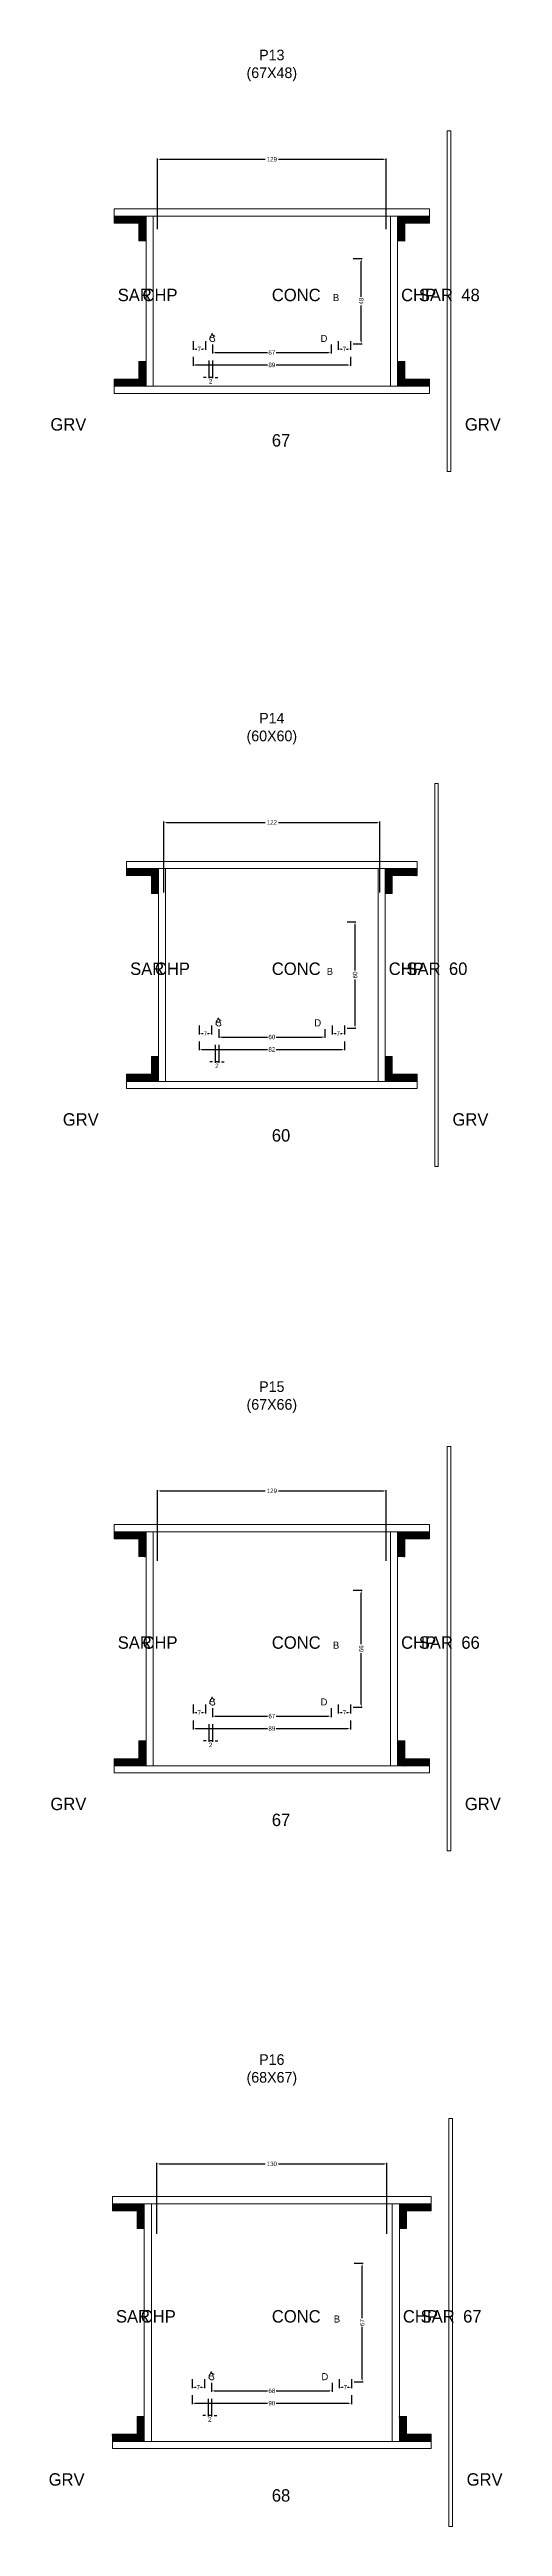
# Model space of a CAD drawing. Header units: centimetres. Extents: x -13000 to 4121, y -7606 to 8720.
# Drawn here: x -126 to 130, y -5675 to -4278 of the extents above; entities that cross this region are included whole.
import ezdxf

# ---------------------------------------------------------------- set-up
doc = ezdxf.new("R2010")
doc.units = ezdxf.units.CM
for name, color, linetype in [('COTA', 241, 'Continuous'), ('Hachura', 251, 'Continuous'), ('NOMENCLATURA', 7, 'Continuous'), ('SARRAFO', 251, 'Continuous'), ('Texto Seção', 7, 'Continuous')]:
    doc.layers.add(name, color=color, linetype=linetype)
doc.dimstyles.new('cotax2', dxfattribs={"dimtxt": 2.5, "dimasz": 1.5, "dimexe": 0.5, "dimexo": 0.5, "dimgap": 0.5, "dimtad": 1, "dimcen": 2.5, "dimazin": 3, "dimtfac": 1, "dimtmove": 0, "dimatfit": 3})

msp = doc.modelspace()

# ---------------------------------------------------------------- texts
at = {"layer": 'NOMENCLATURA'}
for s, p in [('B', (34.5, -4420)), ('A', (-35.5, -4442)), ('C', (-35.5, -4443)), ('D', (27.5, -4443)), ('B', (31, -4800)), ('A', (-32, -4828)), ('C', (-32, -4829)), ('D', (24, -4829)), ('B', (34.5, -5180)), ('A', (-35.5, -5211)), ('C', (-35.5, -5212)), ('D', (27.5, -5212)), ('B', (35, -5560)), ('A', (-36, -5591.5)), ('C', (-36, -5592.5)), ('D', (28, -5592.5))]:
    msp.add_text(s, height=4, dxfattribs=at).set_placement(p)
at = {"layer": 'NOMENCLATURA', "char_height": 6, "attachment_point": 8}
for s, insert in [('P13\\P(67X48)', (0, -4296)), ('P14\\P(60X60)', (0, -4670)), ('P15\\P(67X66)', (0, -5047)), ('P16\\P(68X67)', (0, -5426.5))]:
    msp.add_mtext(s, dxfattribs=dict(at, insert=insert))
at = {"layer": 'Texto Seção'}
for s, p in [('SAR', (-87, -4420)), ('CHP', (-73, -4420)), ('CONC', (0, -4420)), ('CHP', (73, -4420)), ('SAR', (83, -4420)), ('48', (107, -4420)), ('GRV', (-125, -4493)), ('67', (0, -4502)), ('GRV', (109, -4493)), ('SAR', (-80, -4800)), ('CHP', (-66, -4800)), ('CONC', (0, -4800)), ('CHP', (66, -4800)), ('SAR', (76, -4800)), ('60', (100, -4800)), ('GRV', (-118, -4885)), ('60', (0, -4894)), ('GRV', (102, -4885)), ('SAR', (-87, -5180)), ('CHP', (-73, -5180)), ('CONC', (0, -5180)), ('CHP', (73, -5180)), ('SAR', (83, -5180)), ('66', (107, -5180)), ('GRV', (-125, -5271)), ('GRV', (109, -5271)), ('67', (0, -5280)), ('SAR', (-88, -5560)), ('CHP', (-74, -5560)), ('CONC', (0, -5560)), ('CHP', (74, -5560)), ('SAR', (84, -5560)), ('67', (108, -5560)), ('GRV', (-126, -5652)), ('68', (0, -5661)), ('GRV', (110, -5652))]:
    msp.add_text(s, height=7, dxfattribs=at).set_placement(p)

# ---------------------------------------------------------------- blocks, each defined once
blk = doc.blocks.new('_CLOSEDFILLED')
at = {"color": 0, "linetype": 'BYBLOCK'}
blk.add_solid([(-1, 0.16), (0, 0), (-1, -0.16)], dxfattribs=at)
blk = doc.blocks.new('*D404')
for p, q in [((-45, -5601), (-45, -5606)), ((45, -5601), (45, -5606)), ((-43.5, -5605.5), (-2.5, -5605.5)), ((2.5, -5605.5), (43.5, -5605.5))]:
    blk.add_line(p, q)
at = {"layer": 'Defpoints'}
for p in [(-45, -5600.5), (45, -5600.5), (-45, -5605.5)]:
    blk.add_point(p, dxfattribs=at)
at = {"layer": 'COTA', "xscale": 1.5, "yscale": 1.5, "rotation": 180}
blk.add_blockref('_CLOSEDFILLED', (-45, -5605.5), dxfattribs=at)
at = {"layer": 'COTA', "xscale": 1.5, "yscale": 1.5}
blk.add_blockref('_CLOSEDFILLED', (45, -5605.5), dxfattribs=at)
at = {"layer": 'COTA', "insert": (0, -5605.5), "char_height": 2.5, "attachment_point": 5}
blk.add_mtext('90', dxfattribs=at)
blk = doc.blocks.new('*D405')
for p, q in [((-34, -5594), (-34, -5599)), ((-32.5, -5598.5), (-2.5, -5598.5)), ((2.5, -5598.5), (32.5, -5598.5)), ((34, -5594), (34, -5599))]:
    blk.add_line(p, q)
at = {"layer": 'Defpoints'}
for p in [(-34, -5593.5), (-34, -5598.5), (34, -5593.5)]:
    blk.add_point(p, dxfattribs=at)
at = {"layer": 'COTA', "xscale": 1.5, "yscale": 1.5, "rotation": 180}
blk.add_blockref('_CLOSEDFILLED', (-34, -5598.5), dxfattribs=at)
at = {"layer": 'COTA', "xscale": 1.5, "yscale": 1.5}
blk.add_blockref('_CLOSEDFILLED', (34, -5598.5), dxfattribs=at)
at = {"layer": 'COTA', "insert": (0, -5598.5), "char_height": 2.5, "attachment_point": 5}
blk.add_mtext('68', dxfattribs=at)
blk = doc.blocks.new('*D406')
for p, q in [((46.5, -5526.5), (51.5, -5526.5)), ((51, -5557.5), (51, -5528)), ((51, -5592), (51, -5562.5)), ((46.5, -5593.5), (51.5, -5593.5))]:
    blk.add_line(p, q)
at = {"layer": 'Defpoints'}
for p in [(46, -5526.5), (46, -5593.5), (51, -5593.5)]:
    blk.add_point(p, dxfattribs=at)
at = {"layer": 'COTA', "xscale": 1.5, "yscale": 1.5}
for p, rotation in [((51, -5526.5), 90), ((51, -5593.5), 270)]:
    blk.add_blockref('_CLOSEDFILLED', p, dxfattribs=dict(at, rotation=rotation))
at = {"layer": 'COTA', "insert": (51, -5560), "char_height": 2.5, "attachment_point": 5, "rotation": 90}
blk.add_mtext('67', dxfattribs=at)
blk = doc.blocks.new('*D407')
for p, q in [((-45, -5592), (-45, -5597)), ((-43.5, -5596.5), (-42.75, -5596.5)), ((-40.25, -5596.5), (-39.5, -5596.5)), ((-38, -5592), (-38, -5597))]:
    blk.add_line(p, q)
at = {"layer": 'Defpoints'}
for p in [(-45, -5591.5), (-45, -5596.5), (-38, -5591.5)]:
    blk.add_point(p, dxfattribs=at)
at = {"layer": 'COTA', "xscale": 1.5, "yscale": 1.5, "rotation": 180}
blk.add_blockref('_CLOSEDFILLED', (-45, -5596.5), dxfattribs=at)
at = {"layer": 'COTA', "xscale": 1.5, "yscale": 1.5}
blk.add_blockref('_CLOSEDFILLED', (-38, -5596.5), dxfattribs=at)
at = {"layer": 'COTA', "insert": (-41.5, -5596.5), "char_height": 2.5, "attachment_point": 5}
blk.add_mtext('7', dxfattribs=at)
blk = doc.blocks.new('*D408')
for p, q in [((38, -5592), (38, -5597)), ((39.5, -5596.5), (40.25, -5596.5)), ((42.75, -5596.5), (43.5, -5596.5)), ((45, -5592), (45, -5597))]:
    blk.add_line(p, q)
at = {"layer": 'Defpoints'}
for p in [(38, -5591.5), (38, -5596.5), (45, -5591.5)]:
    blk.add_point(p, dxfattribs=at)
at = {"layer": 'COTA', "xscale": 1.5, "yscale": 1.5, "rotation": 180}
blk.add_blockref('_CLOSEDFILLED', (38, -5596.5), dxfattribs=at)
at = {"layer": 'COTA', "xscale": 1.5, "yscale": 1.5}
blk.add_blockref('_CLOSEDFILLED', (45, -5596.5), dxfattribs=at)
at = {"layer": 'COTA', "insert": (41.5, -5596.5), "char_height": 2.5, "attachment_point": 5}
blk.add_mtext('7', dxfattribs=at)
blk = doc.blocks.new('*D409')
for p, q in [((-65, -5510), (-65, -5470)), ((-63.5, -5470.5), (-3.75, -5470.5)), ((3.75, -5470.5), (63.5, -5470.5)), ((65, -5510), (65, -5470))]:
    blk.add_line(p, q)
at = {"layer": 'Defpoints'}
for p in [(-65, -5470.5), (-65, -5510.5), (65, -5510.5)]:
    blk.add_point(p, dxfattribs=at)
at = {"layer": 'COTA', "xscale": 1.5, "yscale": 1.5, "rotation": 180}
blk.add_blockref('_CLOSEDFILLED', (-65, -5470.5), dxfattribs=at)
at = {"layer": 'COTA', "xscale": 1.5, "yscale": 1.5}
blk.add_blockref('_CLOSEDFILLED', (65, -5470.5), dxfattribs=at)
at = {"layer": 'COTA', "insert": (0, -5470.5), "char_height": 2.5, "attachment_point": 5}
blk.add_mtext('130', dxfattribs=at)
blk = doc.blocks.new('*D378')
for p, q in [((-44.5, -5220.5), (-44.5, -5225.5)), ((44.5, -5220.5), (44.5, -5225.5)), ((-43, -5225), (-2.5, -5225)), ((2.5, -5225), (43, -5225))]:
    blk.add_line(p, q)
at = {"layer": 'Defpoints'}
for p in [(-44.5, -5220), (44.5, -5220), (-44.5, -5225)]:
    blk.add_point(p, dxfattribs=at)
at = {"layer": 'COTA', "xscale": 1.5, "yscale": 1.5, "rotation": 180}
blk.add_blockref('_CLOSEDFILLED', (-44.5, -5225), dxfattribs=at)
at = {"layer": 'COTA', "xscale": 1.5, "yscale": 1.5}
blk.add_blockref('_CLOSEDFILLED', (44.5, -5225), dxfattribs=at)
at = {"layer": 'COTA', "insert": (0, -5225), "char_height": 2.5, "attachment_point": 5}
blk.add_mtext('89', dxfattribs=at)
blk = doc.blocks.new('*D379')
for p, q in [((-33.5, -5213.5), (-33.5, -5218.5)), ((-32, -5218), (-2.5, -5218)), ((2.5, -5218), (32, -5218)), ((33.5, -5213.5), (33.5, -5218.5))]:
    blk.add_line(p, q)
at = {"layer": 'Defpoints'}
for p in [(-33.5, -5213), (-33.5, -5218), (33.5, -5213)]:
    blk.add_point(p, dxfattribs=at)
at = {"layer": 'COTA', "xscale": 1.5, "yscale": 1.5, "rotation": 180}
blk.add_blockref('_CLOSEDFILLED', (-33.5, -5218), dxfattribs=at)
at = {"layer": 'COTA', "xscale": 1.5, "yscale": 1.5}
blk.add_blockref('_CLOSEDFILLED', (33.5, -5218), dxfattribs=at)
at = {"layer": 'COTA', "insert": (0, -5218), "char_height": 2.5, "attachment_point": 5}
blk.add_mtext('67', dxfattribs=at)
blk = doc.blocks.new('*D380')
for p, q in [((46, -5147), (51, -5147)), ((50.5, -5177.5), (50.5, -5148.5)), ((50.5, -5211.5), (50.5, -5182.5)), ((46, -5213), (51, -5213))]:
    blk.add_line(p, q)
at = {"layer": 'Defpoints'}
for p in [(45.5, -5147), (45.5, -5213), (50.5, -5213)]:
    blk.add_point(p, dxfattribs=at)
at = {"layer": 'COTA', "xscale": 1.5, "yscale": 1.5}
for p, rotation in [((50.5, -5147), 90), ((50.5, -5213), 270)]:
    blk.add_blockref('_CLOSEDFILLED', p, dxfattribs=dict(at, rotation=rotation))
at = {"layer": 'COTA', "insert": (50.5, -5180), "char_height": 2.5, "attachment_point": 5, "rotation": 90}
blk.add_mtext('66', dxfattribs=at)
blk = doc.blocks.new('*D381')
for p, q in [((-44.5, -5211.5), (-44.5, -5216.5)), ((-43, -5216), (-42.25, -5216)), ((-39.75, -5216), (-39, -5216)), ((-37.5, -5211.5), (-37.5, -5216.5))]:
    blk.add_line(p, q)
at = {"layer": 'Defpoints'}
for p in [(-44.5, -5211), (-44.5, -5216), (-37.5, -5211)]:
    blk.add_point(p, dxfattribs=at)
at = {"layer": 'COTA', "xscale": 1.5, "yscale": 1.5, "rotation": 180}
blk.add_blockref('_CLOSEDFILLED', (-44.5, -5216), dxfattribs=at)
at = {"layer": 'COTA', "xscale": 1.5, "yscale": 1.5}
blk.add_blockref('_CLOSEDFILLED', (-37.5, -5216), dxfattribs=at)
at = {"layer": 'COTA', "insert": (-41, -5216), "char_height": 2.5, "attachment_point": 5}
blk.add_mtext('7', dxfattribs=at)
blk = doc.blocks.new('*D382')
for p, q in [((37.5, -5211.5), (37.5, -5216.5)), ((39, -5216), (39.75, -5216)), ((42.25, -5216), (43, -5216)), ((44.5, -5211.5), (44.5, -5216.5))]:
    blk.add_line(p, q)
at = {"layer": 'Defpoints'}
for p in [(37.5, -5211), (37.5, -5216), (44.5, -5211)]:
    blk.add_point(p, dxfattribs=at)
at = {"layer": 'COTA', "xscale": 1.5, "yscale": 1.5, "rotation": 180}
blk.add_blockref('_CLOSEDFILLED', (37.5, -5216), dxfattribs=at)
at = {"layer": 'COTA', "xscale": 1.5, "yscale": 1.5}
blk.add_blockref('_CLOSEDFILLED', (44.5, -5216), dxfattribs=at)
at = {"layer": 'COTA', "insert": (41, -5216), "char_height": 2.5, "attachment_point": 5}
blk.add_mtext('7', dxfattribs=at)
blk = doc.blocks.new('*D383')
for p, q in [((-64.5, -5130.5), (-64.5, -5090.5)), ((-63, -5091), (-3.75, -5091)), ((3.75, -5091), (63, -5091)), ((64.5, -5130.5), (64.5, -5090.5))]:
    blk.add_line(p, q)
at = {"layer": 'Defpoints'}
for p in [(-64.5, -5091), (-64.5, -5131), (64.5, -5131)]:
    blk.add_point(p, dxfattribs=at)
at = {"layer": 'COTA', "xscale": 1.5, "yscale": 1.5, "rotation": 180}
blk.add_blockref('_CLOSEDFILLED', (-64.5, -5091), dxfattribs=at)
at = {"layer": 'COTA', "xscale": 1.5, "yscale": 1.5}
blk.add_blockref('_CLOSEDFILLED', (64.5, -5091), dxfattribs=at)
at = {"layer": 'COTA', "insert": (0, -5091), "char_height": 2.5, "attachment_point": 5}
blk.add_mtext('129', dxfattribs=at)
blk = doc.blocks.new('*D352')
for p, q in [((-41, -4837.5), (-41, -4842.5)), ((-39.5, -4842), (-2.5, -4842)), ((2.5, -4842), (39.5, -4842)), ((41, -4837.5), (41, -4842.5))]:
    blk.add_line(p, q)
at = {"layer": 'Defpoints'}
for p in [(-41, -4837), (-41, -4842), (41, -4837)]:
    blk.add_point(p, dxfattribs=at)
at = {"layer": 'COTA', "xscale": 1.5, "yscale": 1.5, "rotation": 180}
blk.add_blockref('_CLOSEDFILLED', (-41, -4842), dxfattribs=at)
at = {"layer": 'COTA', "xscale": 1.5, "yscale": 1.5}
blk.add_blockref('_CLOSEDFILLED', (41, -4842), dxfattribs=at)
at = {"layer": 'COTA', "insert": (0, -4842), "char_height": 2.5, "attachment_point": 5}
blk.add_mtext('82', dxfattribs=at)
blk = doc.blocks.new('*D353')
for p, q in [((-30, -4830.5), (-30, -4835.5)), ((30, -4830.5), (30, -4835.5)), ((-28.5, -4835), (-2.5, -4835)), ((2.5, -4835), (28.5, -4835))]:
    blk.add_line(p, q)
at = {"layer": 'Defpoints'}
for p in [(-30, -4830), (30, -4830), (-30, -4835)]:
    blk.add_point(p, dxfattribs=at)
at = {"layer": 'COTA', "xscale": 1.5, "yscale": 1.5, "rotation": 180}
blk.add_blockref('_CLOSEDFILLED', (-30, -4835), dxfattribs=at)
at = {"layer": 'COTA', "xscale": 1.5, "yscale": 1.5}
blk.add_blockref('_CLOSEDFILLED', (30, -4835), dxfattribs=at)
at = {"layer": 'COTA', "insert": (0, -4835), "char_height": 2.5, "attachment_point": 5}
blk.add_mtext('60', dxfattribs=at)
blk = doc.blocks.new('*D354')
for p, q in [((42.5, -4770), (47.5, -4770)), ((47, -4797.5), (47, -4771.5)), ((47, -4828.5), (47, -4802.5)), ((42.5, -4830), (47.5, -4830))]:
    blk.add_line(p, q)
at = {"layer": 'Defpoints'}
for p in [(42, -4770), (42, -4830), (47, -4830)]:
    blk.add_point(p, dxfattribs=at)
at = {"layer": 'COTA', "xscale": 1.5, "yscale": 1.5}
for p, rotation in [((47, -4770), 90), ((47, -4830), 270)]:
    blk.add_blockref('_CLOSEDFILLED', p, dxfattribs=dict(at, rotation=rotation))
at = {"layer": 'COTA', "insert": (47, -4800), "char_height": 2.5, "attachment_point": 5, "rotation": 90}
blk.add_mtext('60', dxfattribs=at)
blk = doc.blocks.new('*D355')
for p, q in [((-41, -4828.5), (-41, -4833.5)), ((-39.5, -4833), (-38.75, -4833)), ((-36.25, -4833), (-35.5, -4833)), ((-34, -4828.5), (-34, -4833.5))]:
    blk.add_line(p, q)
at = {"layer": 'Defpoints'}
for p in [(-41, -4828), (-41, -4833), (-34, -4828)]:
    blk.add_point(p, dxfattribs=at)
at = {"layer": 'COTA', "xscale": 1.5, "yscale": 1.5, "rotation": 180}
blk.add_blockref('_CLOSEDFILLED', (-41, -4833), dxfattribs=at)
at = {"layer": 'COTA', "xscale": 1.5, "yscale": 1.5}
blk.add_blockref('_CLOSEDFILLED', (-34, -4833), dxfattribs=at)
at = {"layer": 'COTA', "insert": (-37.5, -4833), "char_height": 2.5, "attachment_point": 5}
blk.add_mtext('7', dxfattribs=at)
blk = doc.blocks.new('*D356')
for p, q in [((34, -4828.5), (34, -4833.5)), ((35.5, -4833), (36.25, -4833)), ((38.75, -4833), (39.5, -4833)), ((41, -4828.5), (41, -4833.5))]:
    blk.add_line(p, q)
at = {"layer": 'Defpoints'}
for p in [(34, -4828), (34, -4833), (41, -4828)]:
    blk.add_point(p, dxfattribs=at)
at = {"layer": 'COTA', "xscale": 1.5, "yscale": 1.5, "rotation": 180}
blk.add_blockref('_CLOSEDFILLED', (34, -4833), dxfattribs=at)
at = {"layer": 'COTA', "xscale": 1.5, "yscale": 1.5}
blk.add_blockref('_CLOSEDFILLED', (41, -4833), dxfattribs=at)
at = {"layer": 'COTA', "insert": (37.5, -4833), "char_height": 2.5, "attachment_point": 5}
blk.add_mtext('7', dxfattribs=at)
blk = doc.blocks.new('*D357')
for p, q in [((-61, -4753.5), (-61, -4713.5)), ((-59.5, -4714), (-3.75, -4714)), ((3.75, -4714), (59.5, -4714)), ((61, -4753.5), (61, -4713.5))]:
    blk.add_line(p, q)
at = {"layer": 'Defpoints'}
for p in [(-61, -4714), (-61, -4754), (61, -4754)]:
    blk.add_point(p, dxfattribs=at)
at = {"layer": 'COTA', "xscale": 1.5, "yscale": 1.5, "rotation": 180}
blk.add_blockref('_CLOSEDFILLED', (-61, -4714), dxfattribs=at)
at = {"layer": 'COTA', "xscale": 1.5, "yscale": 1.5}
blk.add_blockref('_CLOSEDFILLED', (61, -4714), dxfattribs=at)
at = {"layer": 'COTA', "insert": (0, -4714), "char_height": 2.5, "attachment_point": 5}
blk.add_mtext('122', dxfattribs=at)
blk = doc.blocks.new('*D326')
for p, q in [((-44.5, -4451.5), (-44.5, -4456.5)), ((-43, -4456), (-2.5, -4456)), ((2.5, -4456), (43, -4456)), ((44.5, -4451.5), (44.5, -4456.5))]:
    blk.add_line(p, q)
at = {"layer": 'Defpoints'}
for p in [(-44.5, -4451), (-44.5, -4456), (44.5, -4451)]:
    blk.add_point(p, dxfattribs=at)
at = {"layer": 'COTA', "xscale": 1.5, "yscale": 1.5, "rotation": 180}
blk.add_blockref('_CLOSEDFILLED', (-44.5, -4456), dxfattribs=at)
at = {"layer": 'COTA', "xscale": 1.5, "yscale": 1.5}
blk.add_blockref('_CLOSEDFILLED', (44.5, -4456), dxfattribs=at)
at = {"layer": 'COTA', "insert": (0, -4456), "char_height": 2.5, "attachment_point": 5}
blk.add_mtext('89', dxfattribs=at)
blk = doc.blocks.new('*D327')
for p, q in [((-33.5, -4444.5), (-33.5, -4449.5)), ((-32, -4449), (-2.5, -4449)), ((2.5, -4449), (32, -4449)), ((33.5, -4444.5), (33.5, -4449.5))]:
    blk.add_line(p, q)
at = {"layer": 'Defpoints'}
for p in [(-33.5, -4444), (-33.5, -4449), (33.5, -4444)]:
    blk.add_point(p, dxfattribs=at)
at = {"layer": 'COTA', "xscale": 1.5, "yscale": 1.5, "rotation": 180}
blk.add_blockref('_CLOSEDFILLED', (-33.5, -4449), dxfattribs=at)
at = {"layer": 'COTA', "xscale": 1.5, "yscale": 1.5}
blk.add_blockref('_CLOSEDFILLED', (33.5, -4449), dxfattribs=at)
at = {"layer": 'COTA', "insert": (0, -4449), "char_height": 2.5, "attachment_point": 5}
blk.add_mtext('67', dxfattribs=at)
blk = doc.blocks.new('*D328')
for p, q in [((46, -4396), (51, -4396)), ((50.5, -4417.5), (50.5, -4397.5)), ((50.5, -4442.5), (50.5, -4422.5)), ((46, -4444), (51, -4444))]:
    blk.add_line(p, q)
at = {"layer": 'Defpoints'}
for p in [(45.5, -4396), (45.5, -4444), (50.5, -4444)]:
    blk.add_point(p, dxfattribs=at)
at = {"layer": 'COTA', "xscale": 1.5, "yscale": 1.5}
for p, rotation in [((50.5, -4396), 90), ((50.5, -4444), 270)]:
    blk.add_blockref('_CLOSEDFILLED', p, dxfattribs=dict(at, rotation=rotation))
at = {"layer": 'COTA', "insert": (50.5, -4420), "char_height": 2.5, "attachment_point": 5, "rotation": 90}
blk.add_mtext('48', dxfattribs=at)
blk = doc.blocks.new('*D329')
for p, q in [((-44.5, -4442.5), (-44.5, -4447.5)), ((-43, -4447), (-42.25, -4447)), ((-39.75, -4447), (-39, -4447)), ((-37.5, -4442.5), (-37.5, -4447.5))]:
    blk.add_line(p, q)
at = {"layer": 'Defpoints'}
for p in [(-44.5, -4442), (-37.5, -4442), (-44.5, -4447)]:
    blk.add_point(p, dxfattribs=at)
at = {"layer": 'COTA', "xscale": 1.5, "yscale": 1.5, "rotation": 180}
blk.add_blockref('_CLOSEDFILLED', (-44.5, -4447), dxfattribs=at)
at = {"layer": 'COTA', "xscale": 1.5, "yscale": 1.5}
blk.add_blockref('_CLOSEDFILLED', (-37.5, -4447), dxfattribs=at)
at = {"layer": 'COTA', "insert": (-41, -4447), "char_height": 2.5, "attachment_point": 5}
blk.add_mtext('7', dxfattribs=at)
blk = doc.blocks.new('*D330')
for p, q in [((37.5, -4442.5), (37.5, -4447.5)), ((39, -4447), (39.75, -4447)), ((42.25, -4447), (43, -4447)), ((44.5, -4442.5), (44.5, -4447.5))]:
    blk.add_line(p, q)
at = {"layer": 'Defpoints'}
for p in [(37.5, -4442), (44.5, -4442), (37.5, -4447)]:
    blk.add_point(p, dxfattribs=at)
at = {"layer": 'COTA', "xscale": 1.5, "yscale": 1.5, "rotation": 180}
blk.add_blockref('_CLOSEDFILLED', (37.5, -4447), dxfattribs=at)
at = {"layer": 'COTA', "xscale": 1.5, "yscale": 1.5}
blk.add_blockref('_CLOSEDFILLED', (44.5, -4447), dxfattribs=at)
at = {"layer": 'COTA', "insert": (41, -4447), "char_height": 2.5, "attachment_point": 5}
blk.add_mtext('7', dxfattribs=at)
blk = doc.blocks.new('*D331')
for p, q in [((-64.5, -4379.5), (-64.5, -4339.5)), ((-63, -4340), (-3.75, -4340)), ((3.75, -4340), (63, -4340)), ((64.5, -4379.5), (64.5, -4339.5))]:
    blk.add_line(p, q)
at = {"layer": 'Defpoints'}
for p in [(-64.5, -4340), (-64.5, -4380), (64.5, -4380)]:
    blk.add_point(p, dxfattribs=at)
at = {"layer": 'COTA', "xscale": 1.5, "yscale": 1.5, "rotation": 180}
blk.add_blockref('_CLOSEDFILLED', (-64.5, -4340), dxfattribs=at)
at = {"layer": 'COTA', "xscale": 1.5, "yscale": 1.5}
blk.add_blockref('_CLOSEDFILLED', (64.5, -4340), dxfattribs=at)
at = {"layer": 'COTA', "insert": (0, -4340), "char_height": 2.5, "attachment_point": 5}
blk.add_mtext('129', dxfattribs=at)

# ---------------------------------------------------------------- dimensions: what is measured, and where the dimension line sits
at = {"layer": 'COTA'}
for base, p1, p2, picture, middle in [((-64.5, -4340), (-64.5, -4380), (64.5, -4380), '*D331', (0, -4340)), ((-44.5, -4447), (-44.5, -4442), (-37.5, -4442), '*D329', (-41, -4447)), ((37.5, -4447), (37.5, -4442), (44.5, -4442), '*D330', (41, -4447)), ((-44.5, -4456), (-44.5, -4451), (44.5, -4451), '*D326', (0, -4456)), ((-33.5, -4449), (-33.5, -4444), (33.5, -4444), '*D327', (0, -4449)), ((-61, -4714), (-61, -4754), (61, -4754), '*D357', (0, -4714)), ((-41, -4833), (-41, -4828), (-34, -4828), '*D355', (-37.5, -4833)), ((-30, -4835), (-30, -4830), (30, -4830), '*D353', (0, -4835)), ((34, -4833), (34, -4828), (41, -4828), '*D356', (37.5, -4833)), ((-41, -4842), (-41, -4837), (41, -4837), '*D352', (0, -4842)), ((-64.5, -5091), (-64.5, -5131), (64.5, -5131), '*D383', (0, -5091)), ((-44.5, -5216), (-44.5, -5211), (-37.5, -5211), '*D381', (-41, -5216)), ((-44.5, -5225), (-44.5, -5220), (44.5, -5220), '*D378', (0, -5225)), ((-33.5, -5218), (-33.5, -5213), (33.5, -5213), '*D379', (0, -5218)), ((37.5, -5216), (37.5, -5211), (44.5, -5211), '*D382', (41, -5216)), ((-65, -5470.5), (-65, -5510.5), (65, -5510.5), '*D409', (0, -5470.5)), ((-45, -5596.5), (-45, -5591.5), (-38, -5591.5), '*D407', (-41.5, -5596.5)), ((-45, -5605.5), (-45, -5600.5), (45, -5600.5), '*D404', (0, -5605.5)), ((-34, -5598.5), (-34, -5593.5), (34, -5593.5), '*D405', (0, -5598.5)), ((38, -5596.5), (38, -5591.5), (45, -5591.5), '*D408', (41.5, -5596.5))]:
    dim = msp.add_linear_dim(base=base, p1=p1, p2=p2, dimstyle='cotax2', dxfattribs=at)
    dim.commit()
    dim.dimension.update_dxf_attribs({"geometry": picture, "text_midpoint": middle})
for base, p1, p2, picture, middle in [((50.5, -4444), (45.5, -4444), (45.5, -4396), '*D328', (50.5, -4420)), ((47, -4830), (42, -4830), (42, -4770), '*D354', (47, -4800)), ((50.5, -5213), (45.5, -5213), (45.5, -5147), '*D380', (50.5, -5180)), ((51, -5593.5), (46, -5593.5), (46, -5526.5), '*D406', (51, -5560))]:
    dim = msp.add_linear_dim(base=base, p1=p1, p2=p2, angle=90, dimstyle='cotax2', dxfattribs=at)
    dim.commit()
    dim.dimension.update_dxf_attribs({"geometry": picture, "text_midpoint": middle})
for base, p1, p2 in [((-33.5, -4463), (-33.5, -4453), (-35.5, -4453)), ((-30, -4849), (-30, -4839), (-32, -4839)), ((-33.5, -5232), (-33.5, -5222), (-35.5, -5222)), ((-34, -5612.5), (-34, -5602.5), (-36, -5602.5))]:
    msp.add_linear_dim(base=base, p1=p1, p2=p2, dimstyle='cotax2', dxfattribs=at).render()

# ---------------------------------------------------------------- hatches: boundary and pattern name
at = {"layer": 'SARRAFO'}
h = msp.add_hatch(dxfattribs=at)
h.set_pattern_fill('SOLID', scale=2)
h.paths.add_polyline_path([(-89, -4376), (-75, -4376), (-75, -4372), (-89, -4372)])
h = msp.add_hatch(dxfattribs=at)
h.set_pattern_fill('SOLID', scale=2)
h.paths.add_polyline_path([(-75, -4386), (-71, -4386), (-71, -4372), (-75, -4372)])
h = msp.add_hatch(dxfattribs=at)
h.set_pattern_fill('SOLID', scale=2)
h.paths.add_polyline_path([(71, -4386), (75, -4386), (75, -4372), (71, -4372)])
h = msp.add_hatch(dxfattribs=at)
h.set_pattern_fill('SOLID', scale=2)
h.paths.add_polyline_path([(75, -4376), (89, -4376), (89, -4372), (75, -4372)])
h = msp.add_hatch(dxfattribs=at)
h.set_pattern_fill('SOLID', scale=2)
h.paths.add_polyline_path([(-75, -4468), (-71, -4468), (-71, -4454), (-75, -4454)])
h = msp.add_hatch(dxfattribs=at)
h.set_pattern_fill('SOLID', scale=2)
h.paths.add_polyline_path([(71, -4468), (75, -4468), (75, -4454), (71, -4454)])
h = msp.add_hatch(dxfattribs=at)
h.set_pattern_fill('SOLID', scale=2)
h.paths.add_polyline_path([(-89, -4468), (-75, -4468), (-75, -4464), (-89, -4464)])
h = msp.add_hatch(dxfattribs=at)
h.set_pattern_fill('SOLID', scale=2)
h.paths.add_polyline_path([(75, -4468), (89, -4468), (89, -4464), (75, -4464)])
h = msp.add_hatch(dxfattribs=at)
h.set_pattern_fill('SOLID', scale=2)
h.paths.add_polyline_path([(-82, -4744), (-68, -4744), (-68, -4740), (-82, -4740)])
h = msp.add_hatch(dxfattribs=at)
h.set_pattern_fill('SOLID', scale=2)
h.paths.add_polyline_path([(-68, -4754), (-64, -4754), (-64, -4740), (-68, -4740)])
h = msp.add_hatch(dxfattribs=at)
h.set_pattern_fill('SOLID', scale=2)
h.paths.add_polyline_path([(64, -4754), (68, -4754), (68, -4740), (64, -4740)])
h = msp.add_hatch(dxfattribs=at)
h.set_pattern_fill('SOLID', scale=2)
h.paths.add_polyline_path([(68, -4744), (82, -4744), (82, -4740), (68, -4740)])
h = msp.add_hatch(dxfattribs=at)
h.set_pattern_fill('SOLID', scale=2)
h.paths.add_polyline_path([(-68, -4860), (-64, -4860), (-64, -4846), (-68, -4846)])
h = msp.add_hatch(dxfattribs=at)
h.set_pattern_fill('SOLID', scale=2)
h.paths.add_polyline_path([(64, -4860), (68, -4860), (68, -4846), (64, -4846)])
h = msp.add_hatch(dxfattribs=at)
h.set_pattern_fill('SOLID', scale=2)
h.paths.add_polyline_path([(-82, -4860), (-68, -4860), (-68, -4856), (-82, -4856)])
h = msp.add_hatch(dxfattribs=at)
h.set_pattern_fill('SOLID', scale=2)
h.paths.add_polyline_path([(68, -4860), (82, -4860), (82, -4856), (68, -4856)])
h = msp.add_hatch(dxfattribs=at)
h.set_pattern_fill('SOLID', scale=2)
h.paths.add_polyline_path([(-89, -5118), (-75, -5118), (-75, -5114), (-89, -5114)])
h = msp.add_hatch(dxfattribs=at)
h.set_pattern_fill('SOLID', scale=2)
h.paths.add_polyline_path([(-75, -5128), (-71, -5128), (-71, -5114), (-75, -5114)])
h = msp.add_hatch(dxfattribs=at)
h.set_pattern_fill('SOLID', scale=2)
h.paths.add_polyline_path([(71, -5128), (75, -5128), (75, -5114), (71, -5114)])
h = msp.add_hatch(dxfattribs=at)
h.set_pattern_fill('SOLID', scale=2)
h.paths.add_polyline_path([(75, -5118), (89, -5118), (89, -5114), (75, -5114)])
h = msp.add_hatch(dxfattribs=at)
h.set_pattern_fill('SOLID', scale=2)
h.paths.add_polyline_path([(-75, -5246), (-71, -5246), (-71, -5232), (-75, -5232)])
h = msp.add_hatch(dxfattribs=at)
h.set_pattern_fill('SOLID', scale=2)
h.paths.add_polyline_path([(71, -5246), (75, -5246), (75, -5232), (71, -5232)])
h = msp.add_hatch(dxfattribs=at)
h.set_pattern_fill('SOLID', scale=2)
h.paths.add_polyline_path([(-89, -5246), (-75, -5246), (-75, -5242), (-89, -5242)])
h = msp.add_hatch(dxfattribs=at)
h.set_pattern_fill('SOLID', scale=2)
h.paths.add_polyline_path([(75, -5246), (89, -5246), (89, -5242), (75, -5242)])
h = msp.add_hatch(dxfattribs=at)
h.set_pattern_fill('SOLID', scale=2)
h.paths.add_polyline_path([(-90, -5497), (-76, -5497), (-76, -5493), (-90, -5493)])
h = msp.add_hatch(dxfattribs=at)
h.set_pattern_fill('SOLID', scale=2)
h.paths.add_polyline_path([(-76, -5507), (-72, -5507), (-72, -5493), (-76, -5493)])
h = msp.add_hatch(dxfattribs=at)
h.set_pattern_fill('SOLID', scale=2)
h.paths.add_polyline_path([(72, -5507), (76, -5507), (76, -5493), (72, -5493)])
h = msp.add_hatch(dxfattribs=at)
h.set_pattern_fill('SOLID', scale=2)
h.paths.add_polyline_path([(76, -5497), (90, -5497), (90, -5493), (76, -5493)])
h = msp.add_hatch(dxfattribs=at)
h.set_pattern_fill('SOLID', scale=2)
h.paths.add_polyline_path([(-76, -5627), (-72, -5627), (-72, -5613), (-76, -5613)])
h = msp.add_hatch(dxfattribs=at)
h.set_pattern_fill('SOLID', scale=2)
h.paths.add_polyline_path([(72, -5627), (76, -5627), (76, -5613), (72, -5613)])
h = msp.add_hatch(dxfattribs=at)
h.set_pattern_fill('SOLID', scale=2)
h.paths.add_polyline_path([(-90, -5627), (-76, -5627), (-76, -5623), (-90, -5623)])
h = msp.add_hatch(dxfattribs=at)
h.set_pattern_fill('SOLID', scale=2)
h.paths.add_polyline_path([(76, -5627), (90, -5627), (90, -5623), (76, -5623)])

# ---------------------------------------------------------------- linework, layer by layer
at = {"layer": 'Hachura', "lineweight": 13}
for points in [[(99, -4516), (101, -4516), (101, -4324), (99, -4324)], [(92, -4908), (94, -4908), (94, -4692), (92, -4692)], [(99, -5294), (101, -5294), (101, -5066), (99, -5066)], [(100, -5675), (102, -5675), (102, -5445), (100, -5445)]]:
    msp.add_lwpolyline(points, close=True, dxfattribs=at)
at = {"layer": 'Hachura', "lineweight": 18}
for points in [[(-89, -4372), (89, -4372), (89, -4368), (-89, -4368)], [(-71, -4468), (-67, -4468), (-67, -4372), (-71, -4372)], [(67, -4468), (71, -4468), (71, -4372), (67, -4372)], [(-89, -4472), (89, -4472), (89, -4468), (-89, -4468)], [(-82, -4740), (82, -4740), (82, -4736), (-82, -4736)], [(-64, -4860), (-60, -4860), (-60, -4740), (-64, -4740)], [(60, -4860), (64, -4860), (64, -4740), (60, -4740)], [(-82, -4864), (82, -4864), (82, -4860), (-82, -4860)], [(-89, -5114), (89, -5114), (89, -5110), (-89, -5110)], [(-71, -5246), (-67, -5246), (-67, -5114), (-71, -5114)], [(67, -5246), (71, -5246), (71, -5114), (67, -5114)], [(-89, -5250), (89, -5250), (89, -5246), (-89, -5246)], [(-90, -5493), (90, -5493), (90, -5489), (-90, -5489)], [(-72, -5627), (-68, -5627), (-68, -5493), (-72, -5493)], [(68, -5627), (72, -5627), (72, -5493), (68, -5493)], [(-90, -5631), (90, -5631), (90, -5627), (-90, -5627)]]:
    msp.add_lwpolyline(points, close=True, dxfattribs=at)
at = {"layer": 'SARRAFO', "lineweight": 13}
for points in [[(-89, -4376), (-75, -4376), (-75, -4372), (-89, -4372)], [(-75, -4386), (-71, -4386), (-71, -4372), (-75, -4372)], [(71, -4386), (75, -4386), (75, -4372), (71, -4372)], [(75, -4376), (89, -4376), (89, -4372), (75, -4372)], [(-75, -4468), (-71, -4468), (-71, -4454), (-75, -4454)], [(71, -4468), (75, -4468), (75, -4454), (71, -4454)], [(-89, -4468), (-75, -4468), (-75, -4464), (-89, -4464)], [(75, -4468), (89, -4468), (89, -4464), (75, -4464)], [(-82, -4744), (-68, -4744), (-68, -4740), (-82, -4740)], [(-68, -4754), (-64, -4754), (-64, -4740), (-68, -4740)], [(64, -4754), (68, -4754), (68, -4740), (64, -4740)], [(68, -4744), (82, -4744), (82, -4740), (68, -4740)], [(-68, -4860), (-64, -4860), (-64, -4846), (-68, -4846)], [(64, -4860), (68, -4860), (68, -4846), (64, -4846)], [(-82, -4860), (-68, -4860), (-68, -4856), (-82, -4856)], [(68, -4860), (82, -4860), (82, -4856), (68, -4856)], [(-89, -5118), (-75, -5118), (-75, -5114), (-89, -5114)], [(-75, -5128), (-71, -5128), (-71, -5114), (-75, -5114)], [(71, -5128), (75, -5128), (75, -5114), (71, -5114)], [(75, -5118), (89, -5118), (89, -5114), (75, -5114)], [(-75, -5246), (-71, -5246), (-71, -5232), (-75, -5232)], [(71, -5246), (75, -5246), (75, -5232), (71, -5232)], [(-89, -5246), (-75, -5246), (-75, -5242), (-89, -5242)], [(75, -5246), (89, -5246), (89, -5242), (75, -5242)], [(-90, -5497), (-76, -5497), (-76, -5493), (-90, -5493)], [(-76, -5507), (-72, -5507), (-72, -5493), (-76, -5493)], [(72, -5507), (76, -5507), (76, -5493), (72, -5493)], [(76, -5497), (90, -5497), (90, -5493), (76, -5493)], [(-76, -5627), (-72, -5627), (-72, -5613), (-76, -5613)], [(72, -5627), (76, -5627), (76, -5613), (72, -5613)], [(-90, -5627), (-76, -5627), (-76, -5623), (-90, -5623)], [(76, -5627), (90, -5627), (90, -5623), (76, -5623)]]:
    msp.add_lwpolyline(points, close=True, dxfattribs=at)

msp.set_redraw_order([(e.dxf.handle, doc.entitydb.next_handle()) for e in msp.query("TEXT MTEXT ATTDEF DIMENSION ARC_DIMENSION")])  # texts and dimensions are drawn at this point

doc.saveas('drawing.dxf')
